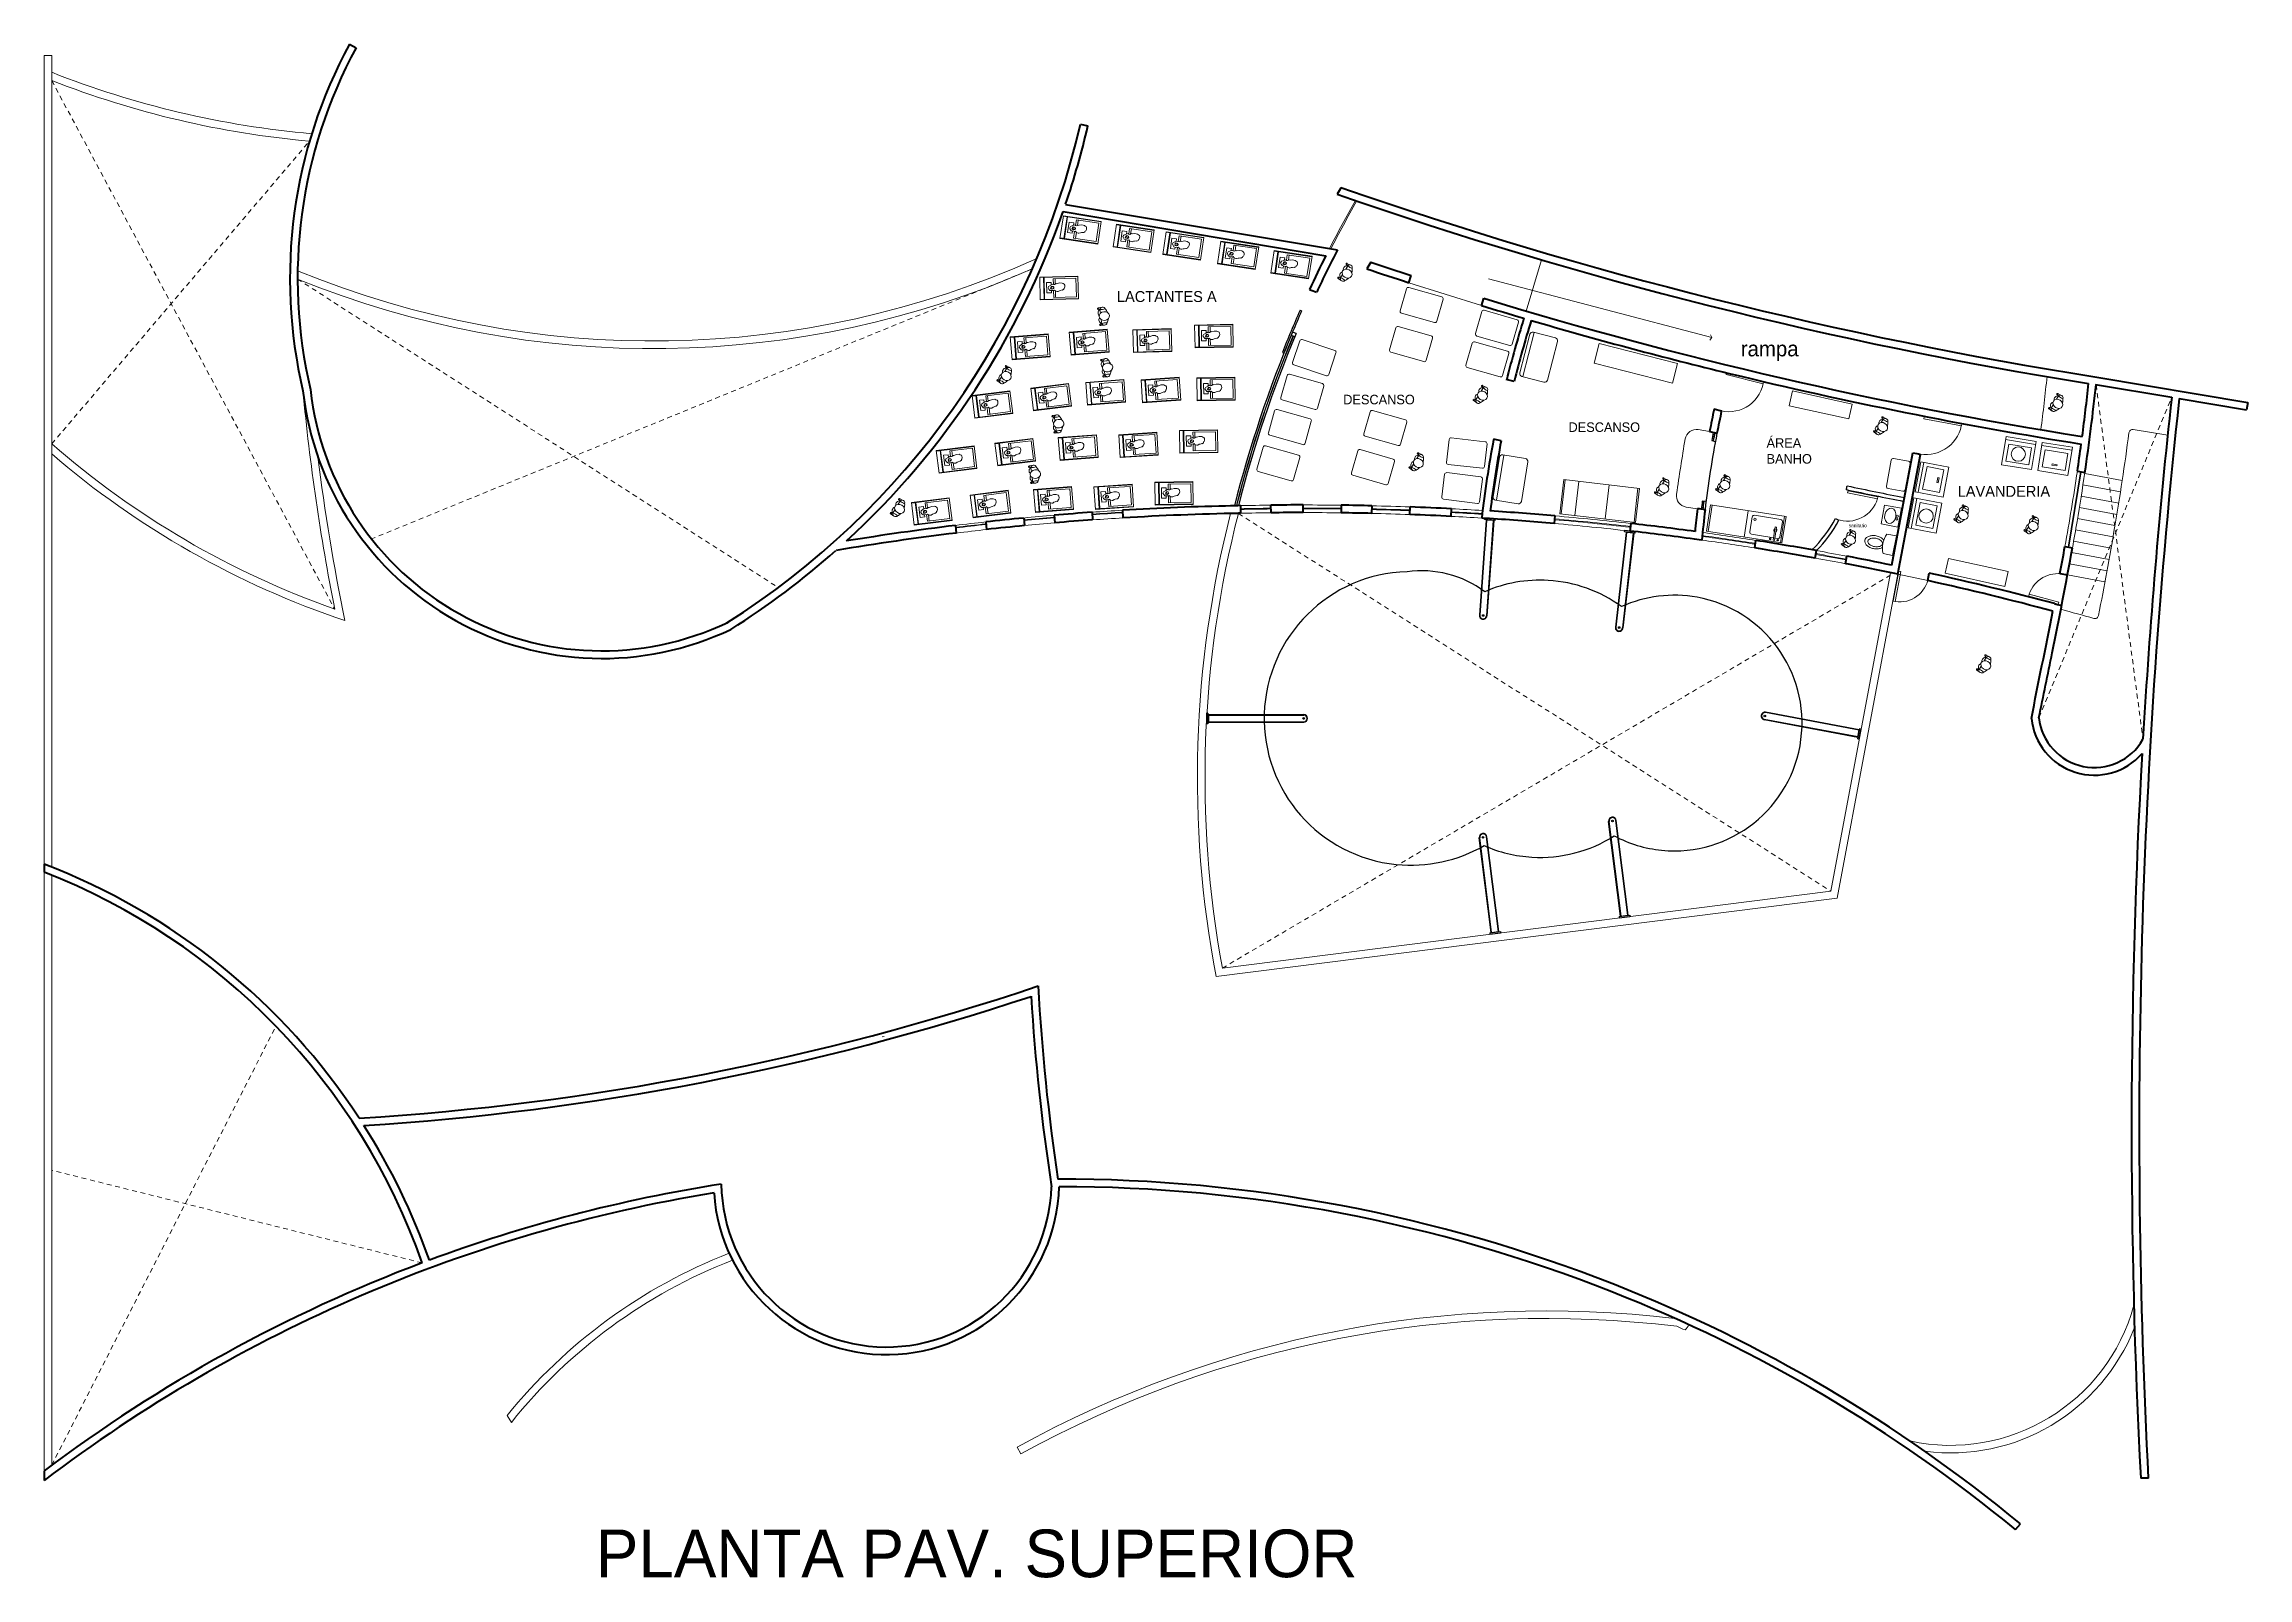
# Model space of a CAD drawing. Header units: millimetres. Extents: x 280 to 436, y 197 to 245.
# Drawn here: x 279.6 to 337.4, y 202.5 to 242.7 of the extents above; entities that cross this region are included whole.
import ezdxf

# ---------------------------------------------------------------- set-up
doc = ezdxf.new("R2010")
doc.units = ezdxf.units.MM
doc.header["$MEASUREMENT"] = 0
doc.linetypes.add('DASHED', pattern=[19.05, 12.7, -6.35])
for name, color, linetype, lineweight in [('AMBIENTACION', 23, 'Continuous', 18), ('CRISTAL', 141, 'Continuous', 13), ('DELGADITS', 171, 'Continuous', 9), ('MUEBLES', 31, 'Continuous', 20), ('MURO CANCELERIA', 254, 'Continuous', 25), ('MUROS', 230, 'Continuous', 40), ('NOTAS', 7, 'Continuous', 18), ('PARAMETRO', 180, 'Continuous', 40), ('PISO', 134, 'Continuous', 18), ('PUERTAS', 180, 'Continuous', 18), ('TECHUMBRES', 222, 'Continuous', 25)]:
    doc.layers.add(name, color=color, linetype=linetype, lineweight=lineweight)

msp = doc.modelspace()

# ---------------------------------------------------------------- texts
at = {"layer": 'NOTAS'}
for s, height, p in [('LACTANTES A', 0.28617, (307.773, 235.928)), ('rampa', 0.4, (324.133, 234.503)), ('DESCANSO', 0.25, (313.708, 233.246)), ('DESCANSO', 0.25, (319.616, 232.522)), ('ÁREA', 0.25, (324.809, 232.108)), ('BANHO', 0.25, (324.809, 231.691)), ('LAVANDERIA', 0.2862, (329.821, 230.821)), ('sanitario', 0.0913, (326.963, 230.024))]:
    msp.add_text(s, height=height, dxfattribs=at).set_placement(p)
at = {"layer": 'NOTAS', "color": 2}
msp.add_text('PLANTA PAV. SUPERIOR', height=1.25, dxfattribs=at).set_placement((294.11, 202.494))

# ---------------------------------------------------------------- blocks, each defined once
blk = doc.blocks.new('EDUCADORA PLANTA')
for p, q in [((-0.186, 0.209), (-0.194, 0.134)), ((-0.186, 0.209), (-0.161, 0.209)), ((-0.161, 0.209), (-0.15, 0.185)), ((-0.068, 0.185), (-0.15, 0.185)), ((0.15, 0.185), (0.068, 0.185)), ((0.161, 0.209), (0.15, 0.185)), ((0.186, 0.209), (0.161, 0.209)), ((0.186, 0.209), (0.194, 0.134))]:
    blk.add_line(p, q)
for centre, radius, start, end in [((-0.136, 0.129), 0.0578, 103.9414, 256.0586), ((-0.173, 0.219), 0.0164, 322.2806, 217.7194), ((-0.075, 0.154), 0.0812, 50.4451, 157.4368), ((-0.376, 0.129), 0.233, 346.0586, 13.9414), ((0, 0.288), 0.262, 235.105, 255.1659), ((0.075, 0.154), 0.0812, 22.5632, 129.5549), ((0, 0.288), 0.262, 284.8341, 304.895), ((0.376, 0.129), 0.233, 166.0586, 193.9414), ((0.136, 0.129), 0.0578, 283.9414, 76.0586), ((0.173, 0.219), 0.0164, 322.2806, 217.7194)]:
    blk.add_arc(centre, radius, start, end)
blk.add_ellipse((0, 0.11), major_axis=(0, 0.11), ratio=0.84054)
blk = doc.blocks.new('LAVABO')
at = {"layer": 'MUEBLES'}
blk.add_lwpolyline([(-0.45, 0.25), (0, 0.25), (0, -0.25), (-0.45, -0.25)], close=True, dxfattribs=at)
for centre in [(-0.068, 0.047), (-0.068, -0.028)]:
    blk.add_circle(centre, 0.0291, dxfattribs=at)
blk.add_ellipse((-0.253, 0), major_axis=(0, 0.203), ratio=0.718219, dxfattribs=at)
blk = doc.blocks.new('COLCHONETA')
for p, q in [((-1, 0.3), (-1, -0.3)), ((-0.05, 0.35), (-0.95, 0.35)), ((0, -0.3), (0, 0.3)), ((-0.95, -0.35), (-0.05, -0.35))]:
    blk.add_line(p, q)
for centre, start, end in [((-0.95, 0.3), 90, 180), ((-0.05, 0.3), 0, 90), ((-0.95, -0.3), 180, 270), ((-0.05, -0.3), 270, 0)]:
    blk.add_arc(centre, 0.05, start, end)
blk = doc.blocks.new('CUNA CON BEBE')
for p, q in [((-1, 0.3), (-1, -0.3)), ((0, 0.3), (-1, 0.3)), ((0, 0.285), (-1, 0.285)), ((-0.9, 0.285), (-0.9, -0.285)), ((-0.885, 0.285), (-0.885, -0.285)), ((-0.597, 0.244), (-0.597, 0.104)), ((0, -0.3), (0, 0.3)), ((-1, -0.285), (0, -0.285)), ((-1, -0.3), (0, -0.3)), ((-0.597, -0.079), (-0.597, -0.243))]:
    blk.add_line(p, q)
for points in [[(-0.703, -0.061), (-0.703, -0.121), (-0.825, -0.121), (-0.825, 0.153), (-0.703, 0.153), (-0.703, 0.088)], [(-0.714, 0.083), (-0.773, 0.049), (-0.788, 0.01), (-0.768, -0.027), (-0.74, -0.058), (-0.713, -0.061), (-0.636, -0.065), (-0.623, -0.054), (-0.591, -0.085)], [(-0.709, -0.025), (-0.725, -0.012), (-0.714, 0.012), (-0.715, 0.028), (-0.703, 0.047), (-0.674, 0.046), (-0.646, 0.033), (-0.646, 0.033)], [(-0.554, 0.113), (-0.573, 0.117), (-0.617, 0.092), (-0.645, 0.092), (-0.664, 0.105), (-0.714, 0.083)], [(-0.7, -0.025), (-0.697, -0.006), (-0.688, -0.02), (-0.674, -0.023), (-0.658, -0.017), (-0.641, -0.011), (-0.634, 0.01), (-0.64, 0.028), (-0.653, 0.04), (-0.671, 0.046)], [(-0.7, 0.015), (-0.695, 0.028), (-0.691, 0.018)], [(-0.656, -0.007), (-0.657, -0.003), (-0.657, 0.01)], [(-0.647, 0.094), (-0.647, 0.244), (-0.052, 0.244), (-0.052, -0.243), (-0.647, -0.243), (-0.647, -0.065)], [(-0.36, -0.005), (-0.348, 0.035), (-0.35, 0.073), (-0.36, 0.099), (-0.391, 0.114), (-0.418, 0.127), (-0.489, 0.132), (-0.554, 0.113)], [(-0.591, -0.085), (-0.55, -0.092), (-0.528, -0.092), (-0.493, -0.073), (-0.465, -0.068), (-0.423, -0.054), (-0.408, -0.059), (-0.378, -0.035), (-0.374, -0.015)], [(-0.374, -0.015), (-0.36, -0.005), (-0.36, -0.005)]]:
    blk.add_lwpolyline(points)
blk = doc.blocks.new('MONTEN PARA TECHUMBRE')
for p, q in [((0.035, 0.14), (0, 0.14)), ((0, 0.14), (0, -0.14)), ((0.035, 0.14), (0.035, -0.14)), ((0.045, 0.1), (0.045, -0.1)), ((0.045, 0.1), (2.545, 0.1)), ((0.045, 0.09), (2.545, 0.09)), ((0.035, -0.14), (0, -0.14)), ((0.045, -0.09), (2.545, -0.09)), ((0.045, -0.1), (2.545, -0.1))]:
    blk.add_line(p, q)
blk.add_circle((2.545, 0), 0.0209)
for radius in [0.1, 0.09]:
    blk.add_arc((2.545, 0), radius, 270, 90)
blk = doc.blocks.new('SECADORA')
at = {"linetype": 'ByBlock'}
for p, q in [((-0.029, 0.85), (0.346, 0.2)), ((-0.346, -0.2), (-0.721, 0.45)), ((0.346, 0.2), (-0.346, -0.2))]:
    blk.add_line(p, q, dxfattribs=at)
blk.add_lwpolyline([(-0.029, 0.85), (-0.721, 0.45)], dxfattribs=at)
for points in [[(-0.681, 0.38), (0.011, 0.78), (0.011, 0.78), (-0.681, 0.38)], [(-0.538, 0.338), (-0.011, 0.642), (0.215, 0.251), (-0.312, -0.053)]]:
    blk.add_lwpolyline(points, close=True, dxfattribs=at)
blk.add_circle((-0.179, 0.294), 0.187, dxfattribs=at)
blk = doc.blocks.new('LAVADORA')
at = {"linetype": 'ByBlock'}
for p, q in [((-0.029, 0.85), (0.346, 0.2)), ((-0.346, -0.2), (-0.721, 0.45)), ((0.346, 0.2), (-0.346, -0.2))]:
    blk.add_line(p, q, dxfattribs=at)
blk.add_lwpolyline([(-0.029, 0.85), (-0.721, 0.45)], dxfattribs=at)
blk.add_lwpolyline([(-0.029, 0.85), (-0.721, 0.45)], dxfattribs=at)
for points in [[(-0.681, 0.38), (0.011, 0.78), (0.011, 0.78), (-0.681, 0.38)], [(-0.54, 0.343), (-0.014, 0.647), (0.212, 0.255), (-0.314, -0.049)], [(-0.163, 0.173), (-0.049, 0.24), (-0.033, 0.213), (-0.148, 0.146)]]:
    blk.add_lwpolyline(points, close=True, dxfattribs=at)
blk = doc.blocks.new('LLAVES DETARJA')
blk.add_lwpolyline([(0.334, -0.105), (-0.004, -0.014), (0.004, 0.014), (0.342, -0.076)], close=True)
for centre in [(0.048, 0.091), (-0.005, -0.104)]:
    blk.add_circle(centre, 0.02)
for start, end in [(186.5121, 323.4879), (7.53839, 142.46161)]:
    blk.add_arc((0.256, -0.069), 0.04, start, end)
blk = doc.blocks.new('CAMASTRO DOCTOR')
for p, q in [((2, 0.9), (0, 0.9)), ((0, 0.9), (0, 0)), ((0.04, 0.9), (0.04, 0)), ((0.4, 0.9), (0.4, 0)), ((1.2, 0.9), (1.2, 0)), ((1.96, 0), (1.96, 0.9)), ((2, 0), (2, 0.9)), ((0, 0), (2, 0))]:
    blk.add_line(p, q)
blk = doc.blocks.new('INODORO')
for p, q in [((0.001, 0.26), (-0.001, -0.26)), ((0.001, 0.26), (0.253, 0.26)), ((-0.001, -0.26), (0.249, -0.26))]:
    blk.add_line(p, q)
for points in [[(0.296, 0.099, -0.056703), (0.332, 0.128, -0.077439), (0.415, 0.164, -0.064563), (0.522, 0.177, -0.064563)], [(0.522, 0.177, -0.064563), (0.629, 0.163, -0.077439), (0.712, 0.127, -0.107172), (0.772, 0.067, -0.145183), (0.79, 0.006, -0.145183), (0.772, -0.055, -0.107172), (0.711, -0.115, -0.077439), (0.629, -0.151, -0.064563), (0.521, -0.165, -0.064563), (0.414, -0.151, -0.077439), (0.331, -0.115, -0.054876), (0.297, -0.087, -0.145183)]]:
    blk.add_lwpolyline(points, format="xyb")
blk.add_lwpolyline([(0.514, 0.12, -0.057328), (0.592, 0.111, -0.071023), (0.652, 0.088, -0.106326), (0.696, 0.048, -0.159945), (0.709, 0.01, -0.159945), (0.696, -0.028, -0.106326), (0.652, -0.068, -0.071023), (0.592, -0.091, -0.057328), (0.513, -0.1, -0.057328), (0.435, -0.091, -0.071023), (0.375, -0.067, -0.106326), (0.33, -0.028, -0.159945), (0.318, 0.011, -0.159945), (0.33, 0.049, -0.106326), (0.375, 0.088, -0.071023), (0.435, 0.111, -0.057328)], format="xyb", close=True)
blk.add_arc((-0.315, 0), 0.625, 335.20263, 24.57131)

# ---------------------------------------------------------------- linework, layer by layer
at = {"layer": 'CRISTAL'}
for p, q in [((332.72, 229.503), (333.046, 231.476)), ((332.735, 229.5), (333.061, 231.473))]:
    msp.add_line(p, q, dxfattribs=at)
for centre, radius, start, end in [((341.79, 222.752), 31.961, 150.29723, 152.862), ((341.79, 222.752), 31.926, 150.29723, 152.862), ((341.79, 222.752), 31.866, 157.33253, 165.74022), ((341.79, 222.752), 31.851, 157.33148, 165.74022), ((350.662, 227.219), 27.724, 169.02075, 169.46641), ((350.662, 227.219), 27.709, 169.02075, 169.46654), ((350.662, 227.219), 27.724, 172.78367, 173.22829), ((350.662, 227.219), 27.709, 172.78367, 173.22829), ((312.238, 158.686), 71.862, 96.31104, 96.94846), ((312.238, 158.686), 71.847, 96.31104, 96.94846), ((312.238, 158.686), 71.862, 94.87593, 95.51511), ((312.238, 158.686), 71.847, 94.87593, 95.51511), ((312.238, 158.686), 71.862, 93.44258, 94.07999), ((312.238, 158.686), 71.847, 93.44258, 94.07999), ((312.656, 154.289), 76.238, 90.63396, 91.2352), ((312.656, 154.289), 76.218, 90.6338, 91.2352), ((312.656, 154.289), 76.238, 89.24863, 90.00189), ((312.656, 154.289), 76.218, 89.24871, 90.00189), ((312.656, 154.289), 76.238, 87.89413, 88.64739), ((312.656, 154.289), 76.218, 87.89413, 88.64731), ((312.656, 154.289), 76.218, 86.46772, 87.07476), ((312.656, 154.289), 76.238, 86.46772, 87.07476), ((312.656, 154.289), 76.218, 83.53535, 85.0389), ((312.656, 154.289), 76.238, 83.53548, 85.03862), ((312.656, 154.289), 76.218, 81.04761, 82.10682), ((312.656, 154.289), 76.238, 81.04761, 82.10749), ((312.656, 154.289), 76.218, 79.23362, 79.83904), ((312.656, 154.289), 76.238, 79.23362, 79.83904)]:
    msp.add_arc(centre, radius, start, end, dxfattribs=at)
at = {"layer": 'DELGADITS'}
for p, q in [((279.64, 221.192), (279.64, 242.388)), ((279.64, 242.388), (279.84, 242.388)), ((279.84, 221.114), (279.84, 242.388)), ((315.429, 236.434), (317.337, 235.834)), ((326.492, 220.481), (328.059, 228.831)), ((326.662, 220.301), (328.255, 228.791)), ((279.64, 205.279), (279.64, 220.978)), ((279.84, 205.429), (279.84, 220.898)), ((310.376, 218.241), (326.662, 220.301)), ((310.538, 218.463), (326.492, 220.481)), ((291.781, 206.733), (291.894, 206.554)), ((305.154, 205.902), (305.251, 205.727))]:
    msp.add_line(p, q, dxfattribs=at)
at = {"layer": 'DELGADITS', "linetype": 'DASHED', "ltscale": 0.01}
for p, q in [((279.84, 241.735), (287.26, 227.877)), ((279.84, 232.208), (286.599, 240.143)), ((286.286, 236.531), (298.892, 228.44)), ((305.554, 236.795), (288.225, 229.716)), ((333.45, 233.762), (334.68, 224.464)), ((331.952, 225.03), (335.434, 233.429)), ((310.961, 230.383), (326.492, 220.481)), ((310.538, 218.463), (328.045, 228.757)), ((279.84, 205.429), (285.719, 216.942)), ((289.556, 210.735), (279.84, 213.164))]:
    msp.add_line(p, q, dxfattribs=at)
at = {"layer": 'DELGADITS'}
for centre, radius, start, end in [((288.826, 264.752), 24.509, 248.49011, 264.92495), ((288.826, 264.752), 24.709, 248.67277, 264.82982), ((295.609, 259.414), 24.509, 247.6473, 294.23936), ((295.609, 259.414), 24.709, 247.83371, 293.73227), ((344.485, 239.136), 58.322, 185.44878, 191.13061), ((294.867, 249.434), 22.859, 228.89852, 250.56278), ((294.867, 249.434), 23.059, 229.33063, 251.43259), ((344.485, 239.136), 58.122, 187.17999, 191.47361), ((312.656, 154.289), 76.318, 90.63459, 91.2352), ((312.656, 154.289), 76.318, 89.24831, 90.00189), ((312.238, 158.686), 71.912, 96.31104, 96.94846), ((312.238, 158.686), 71.912, 94.87682, 95.51422), ((312.238, 158.686), 71.712, 94.87593, 95.51511), ((312.238, 158.686), 71.912, 93.44258, 94.07999), ((312.238, 158.686), 71.712, 93.44258, 94.07999), ((337.823, 223.465), 27.94, 165.66509, 190.77638), ((337.823, 223.465), 27.74, 165.54903, 190.39347), ((312.656, 154.289), 76.118, 90.63301, 91.2352), ((312.656, 154.289), 76.118, 89.2491, 90.00189), ((312.656, 154.289), 76.118, 87.89413, 88.64692), ((312.656, 154.289), 76.318, 87.89413, 88.64771), ((312.656, 154.289), 76.118, 86.47166, 87.07476), ((312.656, 154.289), 76.318, 86.46352, 87.07476), ((312.652, 154.289), 76.118, 83.53474, 85.04026), ((312.652, 154.289), 76.318, 83.53597, 85.03754), ((312.238, 158.686), 71.712, 96.31104, 96.94846), ((312.656, 154.289), 76.118, 81.04761, 82.1033), ((312.656, 154.289), 76.318, 81.04761, 82.11006), ((312.656, 154.289), 76.118, 79.23362, 79.83904), ((312.656, 154.289), 76.318, 79.23362, 79.83904), ((302.734, 197.862), 14.094, 111.34544, 140.99479), ((302.734, 197.862), 13.894, 111.28325, 141.27658), ((319.047, 180.708), 28.77, 83.30555, 118.87396), ((319.047, 180.708), 28.57, 83.14747, 118.87396), ((329.631, 210.94), 4.988, 257.70469, 344.69328), ((306.369, 173.249), 39.272, 65.47427, 65.81827), ((314.123, 215.639), 10.838, 322.0681, 322.97025), ((329.631, 210.94), 5.188, 262.5956, 338.51207)]:
    msp.add_arc(centre, radius, start, end, dxfattribs=at)
msp.add_open_spline([(332.633, 229.517), (332.75, 230.174), (332.86, 230.832), (332.959, 231.49)], degree=3, dxfattribs=at)
msp.add_open_spline([(332.83, 229.484), (332.871, 229.714), (332.912, 229.944), (333.023, 230.602), (333.092, 231.029), (333.156, 231.458)], degree=3, knots=[4.535493, 4.535493, 4.535493, 4.535493, 5.233327, 5.233327, 6.528656, 6.528656, 6.528656, 6.528656], dxfattribs=at)
at = {"layer": 'MUEBLES'}
for p, q in [((318.602, 235.085), (318.337, 234.069)), ((318.718, 235.132), (318.415, 233.971)), ((319.274, 234.987), (318.694, 235.138)), ((319.063, 233.88), (319.328, 234.896)), ((318.391, 233.978), (318.972, 233.826)), ((323.315, 232.534), (323.02, 232.584)), ((317.806, 231.857), (317.639, 230.821)), ((317.916, 231.915), (317.725, 230.731)), ((318.484, 231.823), (317.892, 231.919)), ((328.08, 231.785), (327.954, 231.097)), ((328.531, 231.753), (328.138, 231.825)), ((318.379, 230.701), (318.546, 231.738)), ((328.445, 231.007), (328.571, 231.695)), ((317.701, 230.735), (318.293, 230.639)), ((323.343, 230.612), (323.235, 229.92)), ((323.383, 230.606), (323.274, 229.914)), ((325.319, 230.302), (323.343, 230.612)), ((327.994, 231.038), (328.387, 230.966)), ((322.998, 230.508), (322.702, 230.551)), ((324.331, 230.457), (324.223, 229.766)), ((324.435, 230.294), (324.37, 229.899)), ((325.183, 230.223), (324.492, 230.336)), ((325.16, 229.771), (325.224, 230.166)), ((325.171, 229.617), (325.28, 230.309)), ((325.211, 229.611), (325.319, 230.302)), ((323.235, 229.92), (325.211, 229.611)), ((324.412, 229.842), (325.103, 229.73))]:
    msp.add_line(p, q, dxfattribs=at)
for points in [[(320.286, 234.325), (322.34, 233.8), (322.471, 234.313), (320.418, 234.838)], [(325.406, 233.208), (326.968, 232.861), (327.055, 233.252), (325.493, 233.599)], [(329.497, 228.815), (331.059, 228.468), (331.146, 228.859), (329.584, 229.206)]]:
    msp.add_lwpolyline(points, close=True, dxfattribs=at)
msp.add_circle((324.506, 230.232), 0.029, dxfattribs=at)
for centre, radius, start, end in [((318.675, 235.066), 0.075, 75.39509, 165.39509), ((319.255, 234.915), 0.075, 345.39509, 75.39509), ((318.41, 234.05), 0.075, 165.39509, 255.39509), ((318.99, 233.899), 0.075, 255.39509, 345.39509), ((416.982, 216.847), 95.572, 170.67271, 171.54941), ((322.97, 232.288), 0.3, 80.4923, 170.67271), ((317.88, 231.845), 0.075, 80.83985, 170.83985), ((318.472, 231.749), 0.075, 350.83985, 80.83985), ((328.129, 231.776), 0.05, 79.62857, 169.62857), ((328.522, 231.704), 0.05, 349.62857, 79.62857), ((317.713, 230.809), 0.075, 170.83985, 260.83985), ((318.305, 230.713), 0.075, 260.83985, 350.83985), ((322.745, 230.848), 0.3, 171.54941, 261.72983), ((328.003, 231.088), 0.05, 169.62857, 259.62857), ((328.396, 231.016), 0.05, 259.62857, 349.62857), ((324.484, 230.286), 0.05, 80.76128, 170.76128), ((325.175, 230.174), 0.05, 350.76128, 80.76128), ((324.42, 229.891), 0.05, 170.76128, 260.76128), ((325.111, 229.779), 0.05, 260.76128, 350.76128)]:
    msp.add_arc(centre, radius, start, end, dxfattribs=at)
at = {"layer": 'MURO CANCELERIA'}
for p, q in [((312.576, 235.715), (312.617, 235.697)), ((312.112, 234.601), (312.154, 234.585)), ((323.371, 232.294), (323.469, 232.275)), ((323.222, 230.694), (323.123, 230.706)), ((326.614, 230.251), (326.702, 230.205))]:
    msp.add_line(p, q, dxfattribs=at)
for centre, radius, start, end in [((341.835, 222.866), 31.956, 156.29309, 158.45553), ((341.835, 222.866), 31.911, 156.29309, 158.45553), ((341.79, 222.752), 31.911, 157.15604, 165.79025), ((341.79, 222.752), 31.811, 157.1485, 165.74022), ((301.823, 206.676), 30.26, 69.46759, 69.64913), ((301.823, 206.676), 30.36, 69.46024, 69.64913), ((350.662, 227.219), 27.659, 169.02075, 173.22829), ((350.662, 227.219), 27.759, 169.01095, 169.46611), ((350.662, 227.219), 27.759, 172.78367, 173.22445), ((323.703, 231.787), 3.291, 346.31685, 348.05819), ((351.026, 345.648), 117.15, 258.11574, 258.8689), ((351.026, 345.648), 117.05, 258.11653, 258.86847), ((323.703, 231.787), 3.291, 314.27439, 332.18551), ((323.703, 231.787), 3.391, 315.47558, 332.18551)]:
    msp.add_arc(centre, radius, start, end, dxfattribs=at)
at = {"layer": 'MUROS'}
for p, q in [((287.647, 242.69), (287.822, 242.595)), ((306.817, 240.594), (307.011, 240.545)), ((306.362, 238.297), (313.252, 237.143)), ((306.428, 238.489), (313.554, 237.296)), ((315.429, 236.434), (315.489, 236.625)), ((317.336, 235.83), (317.397, 236.025)), ((323.665, 234.096), (323.86, 234.049)), ((318.19, 233.848), (317.977, 233.893)), ((333.437, 233.764), (335.434, 233.429)), ((333.47, 233.961), (337.432, 233.297)), ((323.429, 233.124), (323.63, 233.075)), ((335.632, 233.396), (337.399, 233.1)), ((337.432, 233.297), (337.399, 233.1)), ((317.847, 232.285), (317.645, 232.328)), ((323.315, 232.534), (323.51, 232.487)), ((328.096, 229.028), (328.648, 231.973)), ((328.255, 228.791), (328.845, 231.934)), ((332.959, 231.49), (333.164, 231.456)), ((311.815, 230.402), (311.811, 230.602)), ((312.653, 230.406), (312.653, 230.606)), ((313.657, 230.601), (313.653, 230.4)), ((313.657, 230.601), (313.653, 230.401)), ((303.538, 230.07), (303.562, 229.871)), ((304.333, 230.162), (304.355, 229.963)), ((305.328, 230.266), (305.346, 230.066)), ((306.124, 230.339), (306.143, 230.138)), ((307.121, 230.416), (307.136, 230.216)), ((307.92, 230.468), (307.932, 230.268)), ((311.011, 230.589), (311.015, 230.389)), ((314.457, 230.586), (314.453, 230.385)), ((315.453, 230.355), (315.46, 230.555)), ((316.54, 230.307), (316.551, 230.507)), ((317.54, 230.249), (317.34, 230.262)), ((319.259, 230.332), (319.237, 230.121)), ((321.248, 230.123), (321.227, 229.922)), ((323.113, 229.684), (322.915, 229.712)), ((324.501, 229.479), (324.532, 229.677)), ((332.633, 229.517), (332.837, 229.483)), ((326.084, 229.212), (326.119, 229.409)), ((326.875, 229.066), (326.912, 229.263)), ((329.037, 228.623), (329.074, 228.819)), ((332.503, 228.809), (332.7, 228.772)), ((332.36, 228.019), (332.547, 227.969)), ((279.64, 221.192), (279.64, 220.978)), ((279.64, 205.279), (279.64, 205.028)), ((334.821, 205.088), (334.62, 205.088)), ((331.339, 203.742), (331.466, 203.896))]:
    msp.add_line(p, q, dxfattribs=at)
for centre, radius, start, end in [((298.985, 236.541), 12.898, 151.52568, 193.18984), ((298.985, 236.541), 12.698, 151.52568, 193.24384), ((286.31, 245.305), 21.041, 302.27486, 347.06172), ((286.31, 245.305), 21.241, 341.28416, 347.05138), ((341.79, 222.752), 32.461, 150.1037, 150.46275), ((351.359, 347.308), 114.95, 250.79558, 260.93678), ((351.359, 347.308), 114.75, 250.81411, 261.03098), ((286.31, 245.305), 21.241, 312.57675, 340.73721), ((341.79, 222.752), 31.961, 153.23781, 155.00884), ((341.79, 222.752), 31.761, 152.74729, 154.97154), ((337.525, 223.497), 26.74, 149.73523, 150.1726), ((351.359, 347.308), 116.35, 251.49423, 252.04359), ((351.359, 347.308), 116.55, 251.47415, 252.04444), ((351.359, 347.308), 117.55, 250.86208, 250.96008), ((351.359, 347.308), 116.55, 253.02764, 253.59793), ((351.359, 347.308), 116.35, 253.02849, 260.96489), ((345.024, 227.144), 27.859, 162.54473, 165.98854), ((345.024, 227.144), 27.659, 162.53676, 165.97366), ((351.359, 347.308), 116.55, 253.69627, 256.25434), ((294.267, 234.472), 7.889, 186.35758, 295.40828), ((294.267, 234.472), 7.689, 186.26884, 295.40828), ((351.359, 347.308), 116.55, 256.35266, 260.96725), ((350.662, 227.219), 27.859, 167.7664, 169.00123), ((350.662, 227.219), 27.659, 167.77698, 169.02075), ((509.709, 214.242), 175.128, 173.7209, 182.99626), ((509.709, 214.242), 175.328, 173.71722, 176.6576), ((345.024, 227.144), 27.859, 169.27971, 173.57492), ((345.024, 227.144), 27.659, 169.28864, 173.13963), ((351.359, 347.308), 117.55, 258.86042, 258.9579), ((312.656, 154.289), 76.318, 90.00189, 90.63459), ((312.656, 154.289), 76.318, 88.64771, 89.24831), ((312.238, 158.686), 71.912, 96.94846, 99.24774), ((312.238, 158.686), 71.912, 95.51422, 96.31104), ((312.238, 158.686), 71.712, 95.51511, 96.31104), ((312.238, 158.686), 71.912, 94.07999, 94.87682), ((312.238, 158.686), 71.712, 94.07999, 94.87593), ((312.238, 158.686), 71.912, 91.14329, 93.44258), ((312.336, 156.729), 73.671, 91.06972, 93.42758), ((312.656, 154.289), 76.318, 91.2352, 91.4325), ((312.656, 154.289), 76.118, 91.4323, 91.4325), ((312.656, 154.289), 76.118, 91.2352, 91.27588), ((312.656, 154.289), 76.118, 90.00189, 90.63301), ((312.656, 154.289), 76.118, 88.64692, 89.2491), ((312.656, 154.289), 76.118, 87.07476, 87.89413), ((312.656, 154.289), 76.318, 87.07476, 87.89413), ((312.656, 154.289), 76.118, 85.04026, 86.32093), ((312.656, 154.289), 76.318, 85.03754, 86.31313), ((312.656, 154.289), 76.318, 82.26033, 83.53597), ((350.662, 227.219), 27.859, 173.2209, 174.45537), ((312.656, 154.289), 76.918, 82.12363, 82.27264), ((350.662, 227.219), 27.659, 173.22829, 174.88652), ((312.238, 158.686), 71.712, 96.94846, 99.49625), ((312.656, 154.289), 76.118, 82.25401, 83.53474), ((312.656, 154.289), 76.118, 79.83904, 81.04761), ((312.656, 154.289), 76.318, 79.83904, 81.04761), ((286.31, 245.305), 21.241, 302.27486, 311.57831), ((312.656, 154.289), 76.118, 78.17438, 79.23362), ((312.656, 154.289), 76.318, 78.3277, 79.23362), ((312.656, 154.289), 76.118, 75.02845, 77.57199), ((312.656, 154.289), 76.318, 75.03779, 77.57671), ((333.407, 225.186), 1.663, 185.99714, 318.79013), ((333.407, 225.186), 1.463, 186.13124, 330.43304), ((509.709, 214.242), 175.328, 176.77994, 182.99284), ((273.464, 205.076), 17.259, 33.22159, 69.03308), ((273.464, 205.076), 17.059, 19.37602, 68.77544), ((283.695, 283.637), 69.234, 273.48396, 288.5421), ((357.229, 220.703), 51.59, 183.00611, 188.66236), ((283.695, 283.637), 69.434, 273.57675, 288.32415), ((357.731, 220.798), 52.297, 183.36905, 188.87015), ((273.464, 205.076), 17.259, 19.38874, 32.46014), ((303.526, 173.605), 39.672, 98.88368, 110.32861), ((301.73, 212.861), 4.531, 183.70851, 358.38799), ((301.73, 212.861), 4.331, 180.7957, 358.30673), ((306.26, 173.262), 39.672, 68.47067, 90.04605), ((306.26, 173.262), 39.472, 68.45504, 90.00176), ((303.526, 173.605), 39.472, 99.20971, 127.23999), ((303.526, 173.605), 39.672, 110.61752, 127.02074), ((306.26, 173.262), 39.472, 50.55285, 68.45504), ((306.26, 173.262), 39.672, 50.55285, 68.47067)]:
    msp.add_arc(centre, radius, start, end, dxfattribs=at)
for points in [[(333.088, 232.402), (333.149, 232.865), (333.204, 233.329), (333.252, 233.793)], [(333.156, 231.458), (333.271, 232.224), (333.37, 232.992), (333.45, 233.762)], [(332.959, 231.49), (332.994, 231.728), (333.028, 231.965), (333.061, 232.203)], [(332.503, 228.809), (332.547, 229.045), (332.591, 229.281), (332.633, 229.517)], [(331.753, 225.012), (331.938, 225.947), (332.123, 226.846), (332.32, 227.822)]]:
    msp.add_open_spline(points, degree=3, dxfattribs=at)
msp.add_open_spline([(331.952, 225.03), (332.069, 225.596), (332.186, 226.163), (332.486, 227.647), (332.666, 228.565), (332.83, 229.484)], degree=3, knots=[0.01705, 0.01705, 0.01705, 0.01705, 1.744442, 1.744442, 4.535493, 4.535493, 4.535493, 4.535493], dxfattribs=at)
at = {"layer": 'NOTAS'}
for p, q in [((317.519, 236.536), (323.377, 234.994)), ((323.377, 234.994), (323.322, 234.93)), ((323.377, 234.994), (323.337, 235.067))]:
    msp.add_line(p, q, dxfattribs=at)
at = {"layer": 'PARAMETRO'}
msp.add_line((279.64, 242.388), (279.64, 242.388), dxfattribs=at)
at = {"layer": 'PISO'}
for p, q in [((318.509, 235.692), (318.904, 237.035)), ((334.426, 232.584), (335.328, 232.433)), ((333.153, 231.434), (334.136, 231.25)), ((333.061, 230.841), (334.044, 230.657)), ((333.107, 231.137), (334.091, 230.953)), ((332.963, 230.249), (333.946, 230.065)), ((333.012, 230.544), (333.996, 230.361)), ((332.861, 229.657), (333.844, 229.473)), ((332.913, 229.953), (333.896, 229.769)), ((332.754, 229.067), (333.737, 228.883)), ((332.808, 229.362), (333.791, 229.178)), ((329.037, 228.623), (328.255, 228.791)), ((332.7, 228.772), (333.683, 228.588))]:
    msp.add_line(p, q, dxfattribs=at)
for centre, radius, start, end in [((334.41, 232.485), 0.1, 80.49424, 172.72938), ((312.656, 154.289), 76.218, 74.21473, 74.88707), ((333.417, 227.728), 0.1, 254.21473, 348.97387)]:
    msp.add_arc(centre, radius, start, end, dxfattribs=at)
msp.add_open_spline([(332.001, 232.58), (332.063, 233.044), (332.117, 233.508), (332.164, 233.972)], degree=3, dxfattribs=at)
msp.add_open_spline([(333.515, 227.709), (333.663, 228.471), (333.805, 229.236), (334.077, 230.832), (334.204, 231.662), (334.31, 232.498)], degree=3, knots=[2.931171, 2.931171, 2.931171, 2.931171, 5.230876, 5.230876, 7.705044, 7.705044, 7.705044, 7.705044], dxfattribs=at)
at = {"layer": 'PUERTAS'}
for p, q in [((323.763, 234.072), (323.75, 234.024)), ((323.763, 234.072), (324.733, 233.831)), ((323.75, 234.024), (324.721, 233.783)), ((324.733, 233.831), (324.721, 233.783)), ((328.943, 232.917), (328.934, 232.868)), ((328.943, 232.917), (329.926, 232.731)), ((328.934, 232.868), (329.917, 232.682)), ((329.926, 232.731), (329.917, 232.682)), ((326.945, 230.975), (326.936, 230.926)), ((326.936, 230.926), (327.721, 230.772)), ((326.945, 230.975), (327.73, 230.821)), ((327.73, 230.821), (327.721, 230.772)), ((328.281, 228.869), (328.131, 228.083)), ((328.33, 228.859), (328.181, 228.073)), ((328.281, 228.869), (328.33, 228.859)), ((328.131, 228.083), (328.181, 228.073)), ((331.687, 228.218), (331.7, 228.266)), ((332.459, 228.008), (331.687, 228.218)), ((332.472, 228.056), (331.7, 228.266)), ((332.459, 228.008), (332.472, 228.056)), ((301.666, 216.67), (301.616, 216.662))]:
    msp.add_line(p, q, dxfattribs=at)
for centre, radius, start, end in [((323.821, 233.971), 0.919, 251.48125, 348.16512), ((328.977, 232.886), 0.961, 256.11072, 347.7104), ((326.927, 231.013), 0.83, 251.11341, 343.15184), ((328.294, 228.835), 0.77, 261.54294, 351.46832), ((332.441, 228.029), 0.778, 78.07256, 162.28481)]:
    msp.add_arc(centre, radius, start, end, dxfattribs=at)
at = {"layer": 'TECHUMBRES'}
msp.add_line((311.636, 225.132), (311.636, 225.132), dxfattribs=at)
for centre, radius, start, end in [((315.755, 226.074), 2.808, 53.57534, 97.65448), ((315.482, 225.01), 3.847, 91.50843, 178.18878), ((318.872, 225.001), 3.634, 86.61817, 113.52221), ((318.872, 225.001), 3.634, 54.04777, 86.61817), ((322.389, 224.89), 3.351, 79.74702, 114.37324), ((322.389, 224.89), 3.351, 352.61204, 79.74702), ((315.482, 225.01), 3.847, 178.18878, 264.30616), ((322.389, 224.89), 3.351, 264.33846, 352.61204), ((318.872, 225.001), 3.634, 266.61817, 302.34954), ((322.389, 224.89), 3.351, 242.02406, 264.33846), ((315.482, 225.01), 3.847, 264.30616, 299.95192), ((318.872, 225.001), 3.634, 246.15109, 266.61817)]:
    msp.add_arc(centre, radius, start, end, dxfattribs=at)

# ---------------------------------------------------------------- block references
at = {"layer": 'AMBIENTACION', "yscale": 1.232805170789618, "zscale": 1.232805170789616}
for p, xscale, rotation in [((313.926, 236.604), 1.232805170789618, 59.26000297764432), ((307.578, 235.578), 1.232805170789612, 97.396108880437), ((304.988, 233.919), 1.232805170789618, 59.26000297764432), ((307.662, 234.228), 1.232805170789612, 97.396108880437), ((317.476, 233.404), 1.232805170789618, 59.26000297764432), ((332.563, 233.189), 1.232805170789618, 59.26000297764432), ((306.383, 232.756), 1.232805170789612, 97.396108880437), ((327.971, 232.579), 1.232805170789618, 59.26000297764432), ((315.793, 231.636), 1.232805170789618, 59.26000297764432), ((305.77, 231.435), 1.232805170789612, 97.396108880437), ((322.23, 230.976), 1.232805170789618, 59.26000297764432), ((323.834, 231.061), 1.232805170789618, 59.26000297764432), ((302.19, 230.435), 1.232805170789618, 59.26000297764432), ((330.082, 230.274), 1.232805170789618, 59.26000297764432), ((331.919, 229.986), 1.232805170789618, 59.26000297764432), ((327.127, 229.626), 1.232805170789618, 59.26000297764432), ((330.673, 226.336), 1.232805170789618, 59.26000297764432)]:
    msp.add_blockref('EDUCADORA PLANTA', p, dxfattribs=dict(at, xscale=xscale, rotation=rotation))
at = {"layer": 'MUEBLES', "color": 7}
for p, rotation in [((307.314, 237.745), 351.4768023148582), ((308.708, 237.52), 351.4768023148582), ((310.008, 237.325), 351.4768023148582), ((311.447, 237.079), 351.4768023148582), ((312.845, 236.832), 351.4768023148582), ((306.756, 236.308), 1.428440131756088), ((309.201, 234.932), 1.76269301504553), ((310.817, 235.045), 1.122917310470649), ((305.998, 234.793), 4.48683864407726), ((307.545, 234.914), 4.48683864407726), ((305.004, 233.303), 7.190610180011499), ((306.544, 233.497), 7.190610180011499), ((307.979, 233.6), 4.466464550979083), ((309.425, 233.654), 3.826688846403251), ((310.871, 233.654), 0.9918651930613226), ((305.604, 232.055), 7.190610180011499), ((307.257, 232.151), 4.466464550979083), ((308.837, 232.215), 3.826688846403251), ((310.418, 232.28), 0.9918651930613226), ((304.064, 231.861), 7.190610180011499), ((309.769, 230.919), 0.9918651930613226), ((303.415, 230.5), 7.190610180011499), ((304.955, 230.694), 7.190610180011499), ((306.608, 230.79), 4.466464550979083), ((308.189, 230.854), 3.826688846403251)]:
    msp.add_blockref('CUNA CON BEBE', p, dxfattribs=dict(at, rotation=rotation))
at = {"layer": 'MUEBLES'}
for name, p, rotation in [('COLCHONETA', (316.243, 235.713), 344.0955926860555), ('COLCHONETA', (315.968, 234.688), 344.0955926860555), ('COLCHONETA', (318.221, 235.113), 344.0955926860555), ('COLCHONETA', (313.423, 234.312), 341.728566546476), ('COLCHONETA', (317.97, 234.287), 344.0955926860555), ('COLCHONETA', (313.115, 233.437), 344.0955926860555), ('COLCHONETA', (312.789, 232.512), 344.0955926860555), ('COLCHONETA', (315.292, 232.487), 344.0955926860555), ('COLCHONETA', (317.445, 231.911), 353.6015834822657), ('SECADORA', (331.362, 231.599), 320.7205594197889), ('LAVADORA', (332.313, 231.444), 320.7205594197889), ('COLCHONETA', (312.489, 231.561), 344.0955926860555), ('COLCHONETA', (314.967, 231.461), 344.0955926860555), ('LAVADORA', (329.515, 231.205), 49.10962488753772), ('COLCHONETA', (317.321, 230.987), 352.7341069265395), ('CAMASTRO DOCTOR', (319.387, 230.377), 353.4239463827393), ('SECADORA', (329.333, 230.259), 49.10962488753772), ('LLAVES DETARJA', (324.999, 229.682), 96.25080347361441), ('INODORO', (328.163, 229.539), 169.2809899959497)]:
    msp.add_blockref(name, p, dxfattribs=dict(at, rotation=rotation))
at = {"layer": 'MUROS', "xscale": -1, "rotation": 169.30354026665}
msp.add_blockref('LAVABO', (328.301, 230.274), dxfattribs=at)
at = {"layer": 'TECHUMBRES'}
for p, rotation in [((317.557, 230.248), 265.9493735856225), ((321.23, 229.922), 263.5319955558497), ((327.266, 224.604), 169.3719551837877), ((317.695, 219.368), 97.20915380884303), ((321.087, 219.797), 97.20915380884463)]:
    msp.add_blockref('MONTEN PARA TECHUMBRE', p, dxfattribs=dict(at, rotation=rotation))
msp.add_blockref('MONTEN PARA TECHUMBRE', (310.126, 225.01), dxfattribs=at)

msp.set_redraw_order([(e.dxf.handle, doc.entitydb.next_handle()) for e in msp.query("TEXT MTEXT ATTDEF DIMENSION ARC_DIMENSION")])  # texts and dimensions are drawn at this point

doc.saveas('drawing.dxf')
